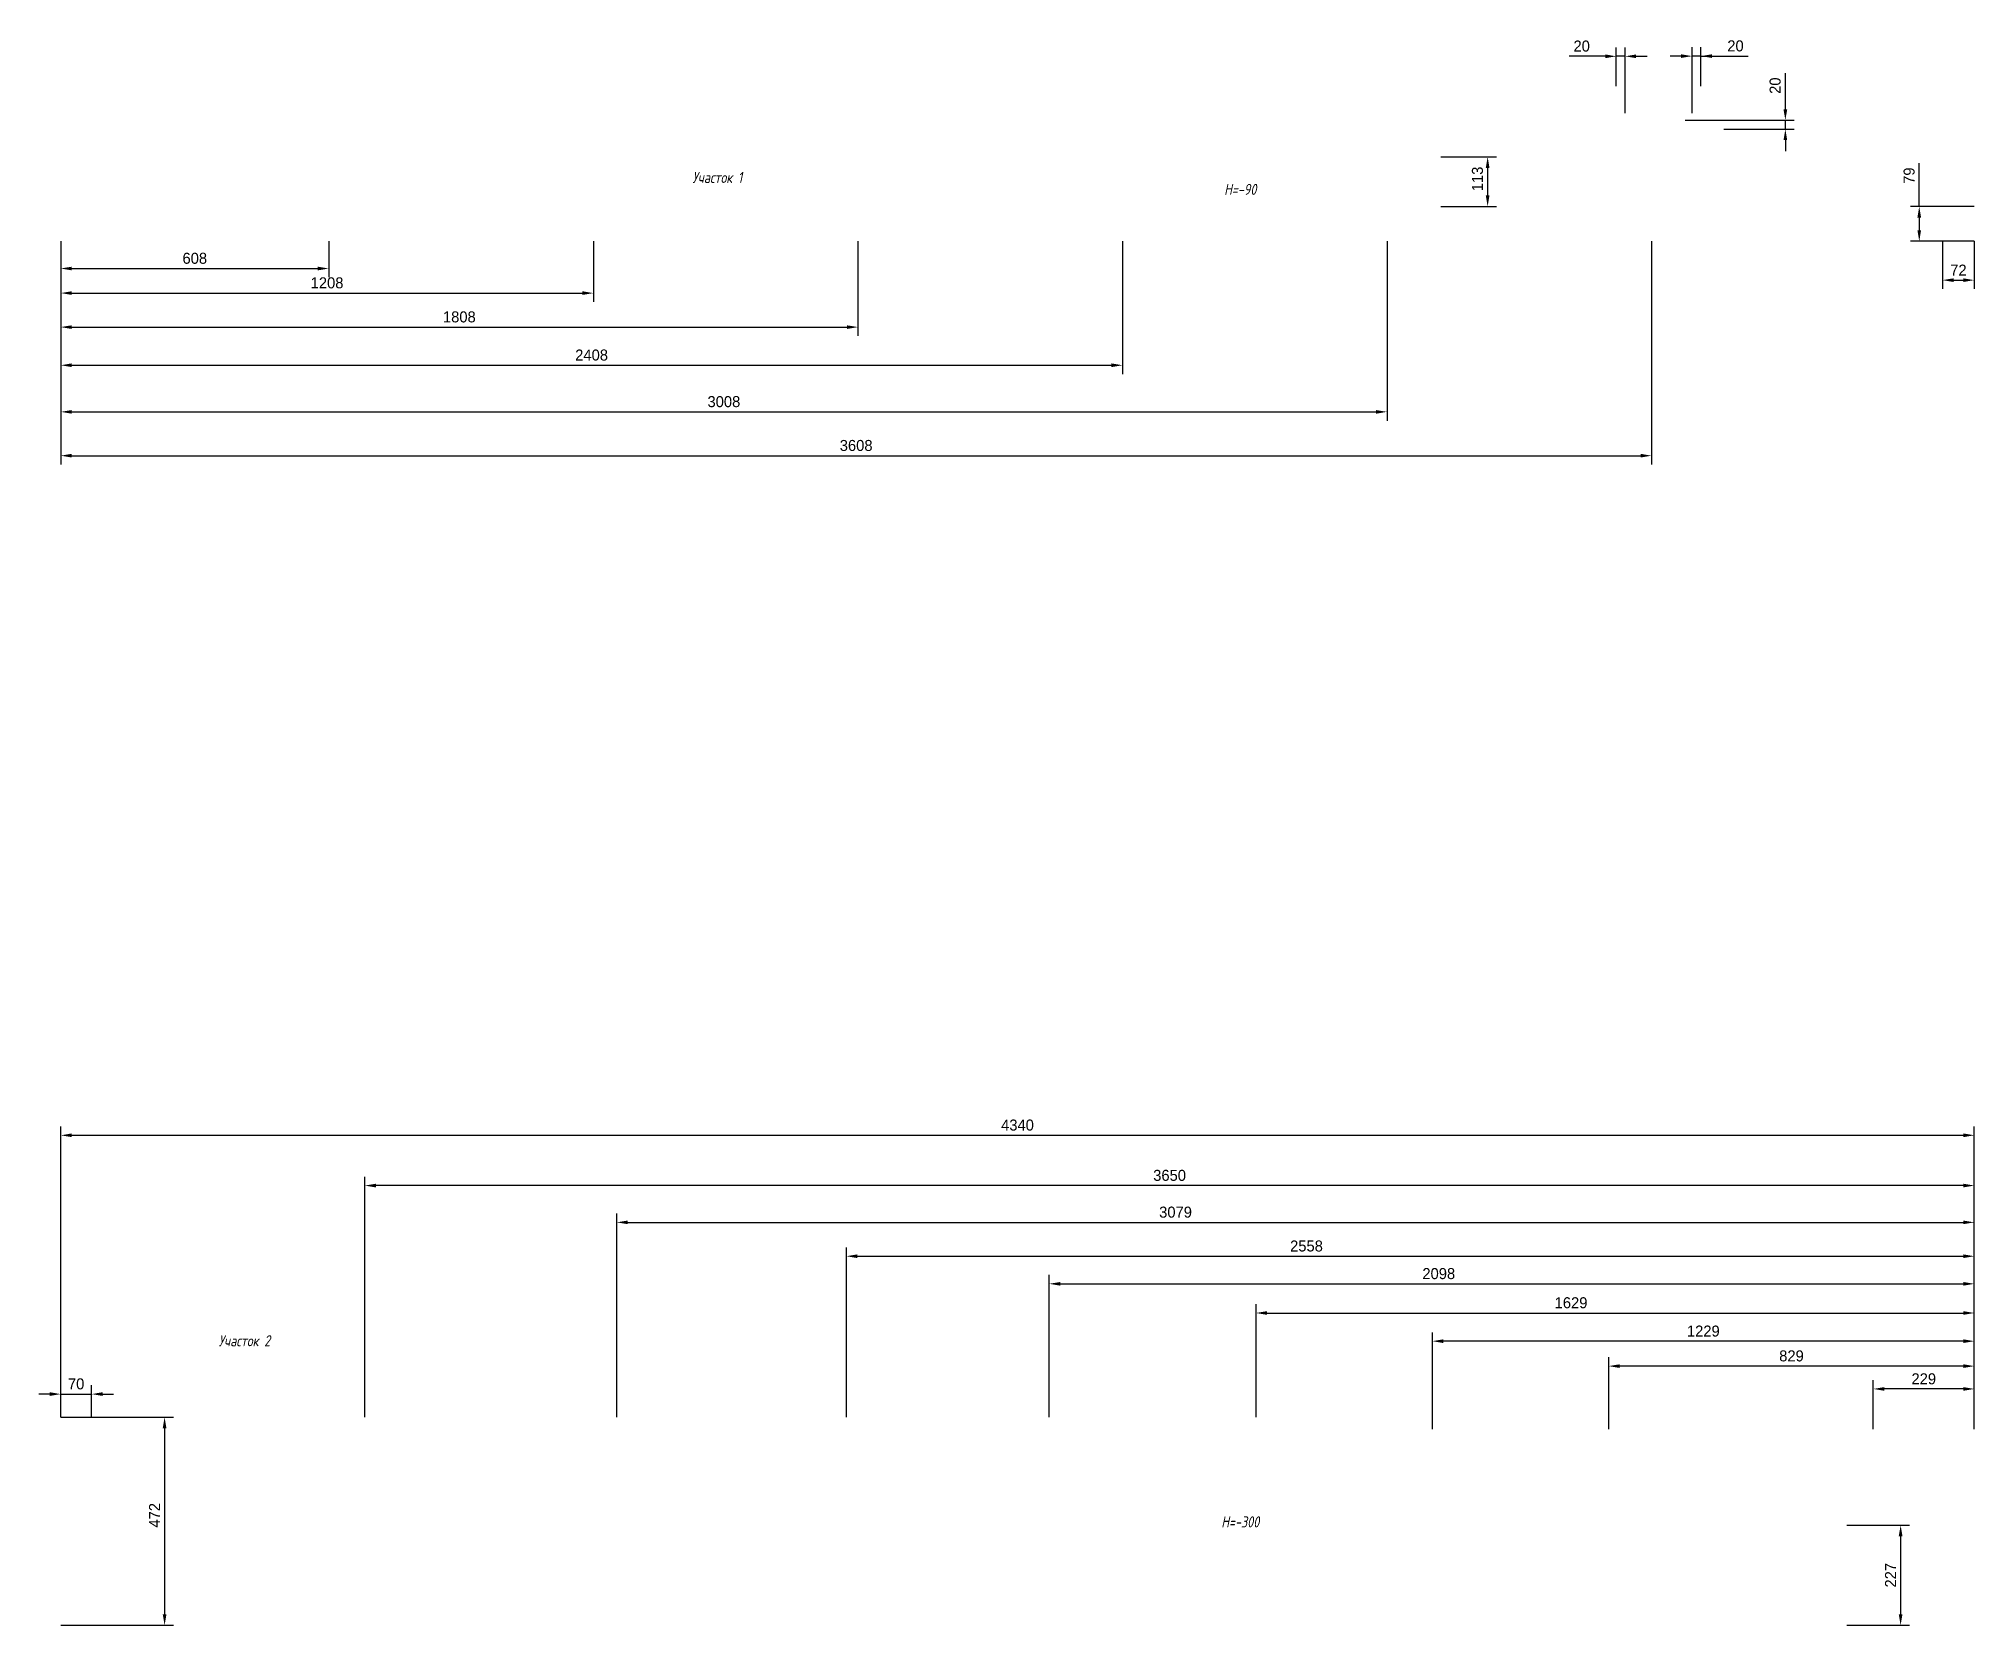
# Model space of a CAD drawing. Header units: millimetres. Extents: x -111711 to 69411, y -94094 to -63139.
# Drawn here: x -61201 to -56811, y -83406 to -79808 of the extents above; entities that cross this region are included whole.
import ezdxf
from ezdxf.enums import TextEntityAlignment as Align

# ---------------------------------------------------------------- set-up
doc = ezdxf.new("R2010")
doc.units = ezdxf.units.MM
doc.header["$PDMODE"] = 34
doc.header["$PDSIZE"] = 50
doc.layers.add('101 Каркас размеры', color=7, linetype='Continuous')
doc.styles.get("Standard").update_dxf_attribs({"font": 'Ubuntu-R.ttf'})
doc.styles.add('ГОСТ-ISOCPEUR', font='isocpeui.ttf', dxfattribs={"width": 0.8})
doc.dimstyles.new('ISO-25', dxfattribs={"dimtxt": 2.5, "dimasz": 2.5, "dimexe": 1.25, "dimexo": 0.625, "dimtad": 1, "dimtxsty": 'Standard', "dimcen": 2.5, "dimadec": 0, "dimazin": 0, "dimtfac": 1, "dimtmove": 0, "dimatfit": 3, "dimfxl": 1, "dimarcsym": 0})

msp = doc.modelspace()

# ---------------------------------------------------------------- texts
at = {"layer": '101 Каркас размеры', "style": 'ГОСТ-ISOCPEUR', "width": 0.8}
for s, p in [('Участок 1', (-59661.9, -80122.6)), ('H=-90', (-58475.8, -80149.7)), ('Участок 2', (-60734.5, -82760.7)), ('H=-300', (-58475.8, -83171.4))]:
    msp.add_text(s, height=25, dxfattribs=at).set_placement(p, align=Align.MIDDLE)

# ---------------------------------------------------------------- blocks, each defined once
blk = doc.blocks.new('*D1112')
at = {"layer": '101 Каркас размеры', "color": 0, "lineweight": -2}
for p, q in [((-61151.2, -82934), (-60895.7, -82934)), ((-60915.7, -82959), (-60915.7, -83381)), ((-61151.2, -83406), (-60895.7, -83406))]:
    blk.add_line(p, q, dxfattribs=at)
at = {"layer": '101 Каркас размеры', "color": 0}
for points in [[(-60911.5, -82959), (-60919.9, -82959), (-60915.7, -82934)], [(-60919.9, -83381), (-60911.5, -83381), (-60915.7, -83406)]]:
    blk.add_solid(points, dxfattribs=at)
at = {"layer": 'Defpoints', "color": 0}
for p in [(-61151.2, -82934), (-61151.2, -83406), (-60915.7, -83406)]:
    blk.add_point(p, dxfattribs=at)
at = {"layer": '101 Каркас размеры', "color": 0, "insert": (-60938.5, -83156.5), "char_height": 25, "attachment_point": 5, "rotation": 90}
blk.add_mtext('472', dxfattribs=at)
blk = doc.blocks.new('*D1113')
at = {"layer": '101 Каркас размеры', "color": 0, "lineweight": -2}
for p, q in [((-61176.2, -82881.7), (-61201.2, -82881.7)), ((-61151.2, -82934), (-61151.2, -82861.7)), ((-61151.2, -82881.7), (-61081.3, -82881.7)), ((-61081.3, -82934), (-61081.3, -82861.7)), ((-61056.3, -82881.7), (-61031.3, -82881.7))]:
    blk.add_line(p, q, dxfattribs=at)
at = {"layer": '101 Каркас размеры', "color": 0}
for points in [[(-61176.2, -82885.8), (-61176.2, -82877.5), (-61151.2, -82881.7)], [(-61056.3, -82877.5), (-61056.3, -82885.8), (-61081.3, -82881.7)]]:
    blk.add_solid(points, dxfattribs=at)
at = {"layer": 'Defpoints', "color": 0}
for p in [(-61081.3, -82881.7), (-61151.2, -82934), (-61081.3, -82934)]:
    blk.add_point(p, dxfattribs=at)
at = {"layer": '101 Каркас размеры', "color": 0, "insert": (-61116.3, -82858.6), "char_height": 25, "attachment_point": 5}
blk.add_mtext('70', dxfattribs=at)
blk = doc.blocks.new('*D1114')
at = {"layer": '101 Каркас размеры', "color": 0, "lineweight": -2}
for p, q in [((-57040.3, -82961), (-57040.3, -82850)), ((-56836.2, -82870), (-57015.3, -82870)), ((-56811.2, -82961), (-56811.2, -82850))]:
    blk.add_line(p, q, dxfattribs=at)
at = {"layer": '101 Каркас размеры', "color": 0}
for points in [[(-57015.3, -82865.8), (-57015.3, -82874.2), (-57040.3, -82870)], [(-56836.2, -82874.2), (-56836.2, -82865.8), (-56811.2, -82870)]]:
    blk.add_solid(points, dxfattribs=at)
at = {"layer": 'Defpoints', "color": 0}
for p in [(-57040.3, -82870), (-57040.3, -82961), (-56811.2, -82961)]:
    blk.add_point(p, dxfattribs=at)
at = {"layer": '101 Каркас размеры', "color": 0, "insert": (-56925.8, -82847.2), "char_height": 25, "attachment_point": 5}
blk.add_mtext('229', dxfattribs=at)
blk = doc.blocks.new('*D1115')
at = {"layer": '101 Каркас размеры', "color": 0, "lineweight": -2}
for p, q in [((-57640.3, -82961), (-57640.3, -82798.2)), ((-56836.2, -82818.2), (-57615.3, -82818.2)), ((-56811.2, -82961), (-56811.2, -82798.2))]:
    blk.add_line(p, q, dxfattribs=at)
at = {"layer": '101 Каркас размеры', "color": 0}
for points in [[(-57615.3, -82814.1), (-57615.3, -82822.4), (-57640.3, -82818.2)], [(-56836.2, -82822.4), (-56836.2, -82814.1), (-56811.2, -82818.2)]]:
    blk.add_solid(points, dxfattribs=at)
at = {"layer": 'Defpoints', "color": 0}
for p in [(-57640.3, -82818.2), (-57640.3, -82961), (-56811.2, -82961)]:
    blk.add_point(p, dxfattribs=at)
at = {"layer": '101 Каркас размеры', "color": 0, "insert": (-57225.8, -82795.2), "char_height": 25, "attachment_point": 5}
blk.add_mtext('829', dxfattribs=at)
blk = doc.blocks.new('*D1116')
at = {"layer": '101 Каркас размеры', "color": 0, "lineweight": -2}
for p, q in [((-58040.3, -82961), (-58040.3, -82741.7)), ((-56811.2, -82961), (-56811.2, -82741.7)), ((-56836.2, -82761.7), (-58015.3, -82761.7))]:
    blk.add_line(p, q, dxfattribs=at)
at = {"layer": '101 Каркас размеры', "color": 0}
for points in [[(-58015.3, -82757.5), (-58015.3, -82765.9), (-58040.3, -82761.7)], [(-56836.2, -82765.9), (-56836.2, -82757.5), (-56811.2, -82761.7)]]:
    blk.add_solid(points, dxfattribs=at)
at = {"layer": 'Defpoints', "color": 0}
for p in [(-58040.3, -82761.7), (-58040.3, -82961), (-56811.2, -82961)]:
    blk.add_point(p, dxfattribs=at)
at = {"layer": '101 Каркас размеры', "color": 0, "insert": (-57425.8, -82738.9), "char_height": 25, "attachment_point": 5}
blk.add_mtext('1229', dxfattribs=at)
blk = doc.blocks.new('*D1117')
at = {"layer": '101 Каркас размеры', "color": 0, "lineweight": -2}
for p, q in [((-58440.3, -82934), (-58440.3, -82677.8)), ((-58415.3, -82697.8), (-56836.2, -82697.8)), ((-56811.2, -82961), (-56811.2, -82677.8))]:
    blk.add_line(p, q, dxfattribs=at)
at = {"layer": '101 Каркас размеры', "color": 0}
for points in [[(-58415.3, -82693.6), (-58415.3, -82701.9), (-58440.3, -82697.8)], [(-56836.2, -82701.9), (-56836.2, -82693.6), (-56811.2, -82697.8)]]:
    blk.add_solid(points, dxfattribs=at)
at = {"layer": 'Defpoints', "color": 0}
for p in [(-56811.2, -82697.8), (-58440.3, -82934), (-56811.2, -82961)]:
    blk.add_point(p, dxfattribs=at)
at = {"layer": '101 Каркас размеры', "color": 0, "insert": (-57725.8, -82674.7), "char_height": 25, "attachment_point": 5}
blk.add_mtext('1629', dxfattribs=at)
blk = doc.blocks.new('*D1118')
at = {"layer": '101 Каркас размеры', "color": 0, "lineweight": -2}
for p, q in [((-58909.4, -82934), (-58909.4, -82611.6)), ((-56811.2, -82961), (-56811.2, -82611.6)), ((-58884.4, -82631.6), (-56836.2, -82631.6))]:
    blk.add_line(p, q, dxfattribs=at)
at = {"layer": '101 Каркас размеры', "color": 0}
for points in [[(-58884.4, -82627.5), (-58884.4, -82635.8), (-58909.4, -82631.6)], [(-56836.2, -82635.8), (-56836.2, -82627.5), (-56811.2, -82631.6)]]:
    blk.add_solid(points, dxfattribs=at)
at = {"layer": 'Defpoints', "color": 0}
for p in [(-56811.2, -82631.6), (-58909.4, -82934), (-56811.2, -82961)]:
    blk.add_point(p, dxfattribs=at)
at = {"layer": '101 Каркас размеры', "color": 0, "insert": (-58025.8, -82608.6), "char_height": 25, "attachment_point": 5}
blk.add_mtext('2098', dxfattribs=at)
blk = doc.blocks.new('*D1119')
at = {"layer": '101 Каркас размеры', "color": 0, "lineweight": -2}
for p, q in [((-59369.4, -82934), (-59369.4, -82549)), ((-59344.4, -82569), (-56836.2, -82569)), ((-56811.2, -82961), (-56811.2, -82549))]:
    blk.add_line(p, q, dxfattribs=at)
at = {"layer": '101 Каркас размеры', "color": 0}
for points in [[(-59344.4, -82564.9), (-59344.4, -82573.2), (-59369.4, -82569)], [(-56836.2, -82573.2), (-56836.2, -82564.9), (-56811.2, -82569)]]:
    blk.add_solid(points, dxfattribs=at)
at = {"layer": 'Defpoints', "color": 0}
for p in [(-56811.2, -82569), (-59369.4, -82934), (-56811.2, -82961)]:
    blk.add_point(p, dxfattribs=at)
at = {"layer": '101 Каркас размеры', "color": 0, "insert": (-58325.8, -82546), "char_height": 25, "attachment_point": 5}
blk.add_mtext('2558', dxfattribs=at)
blk = doc.blocks.new('*D1120')
at = {"layer": '101 Каркас размеры', "color": 0, "lineweight": -2}
for p, q in [((-59890.3, -82934), (-59890.3, -82472.2)), ((-56811.2, -82961), (-56811.2, -82472.2)), ((-59865.3, -82492.2), (-56836.2, -82492.2))]:
    blk.add_line(p, q, dxfattribs=at)
at = {"layer": '101 Каркас размеры', "color": 0}
for points in [[(-59865.3, -82488.1), (-59865.3, -82496.4), (-59890.3, -82492.2)], [(-56836.2, -82496.4), (-56836.2, -82488.1), (-56811.2, -82492.2)]]:
    blk.add_solid(points, dxfattribs=at)
at = {"layer": 'Defpoints', "color": 0}
for p in [(-56811.2, -82492.2), (-59890.3, -82934), (-56811.2, -82961)]:
    blk.add_point(p, dxfattribs=at)
at = {"layer": '101 Каркас размеры', "color": 0, "insert": (-58622.8, -82469.2), "char_height": 25, "attachment_point": 5}
blk.add_mtext('3079', dxfattribs=at)
blk = doc.blocks.new('*D1121')
at = {"layer": '101 Каркас размеры', "color": 0, "lineweight": -2}
for p, q in [((-61151.2, -80267.5), (-61151.2, -80349.1)), ((-60543.2, -80267.5), (-60543.2, -80349.1)), ((-61126.2, -80329.1), (-60568.2, -80329.1))]:
    blk.add_line(p, q, dxfattribs=at)
at = {"layer": '101 Каркас размеры', "color": 0}
for points in [[(-61126.2, -80325), (-61126.2, -80333.3), (-61151.2, -80329.1)], [(-60568.2, -80333.3), (-60568.2, -80325), (-60543.2, -80329.1)]]:
    blk.add_solid(points, dxfattribs=at)
at = {"layer": 'Defpoints', "color": 0}
for p in [(-61151.2, -80267.5), (-60543.2, -80267.5), (-60543.2, -80329.1)]:
    blk.add_point(p, dxfattribs=at)
at = {"layer": '101 Каркас размеры', "color": 0, "insert": (-60847.2, -80306.1), "char_height": 25, "attachment_point": 5}
blk.add_mtext('608', dxfattribs=at)
blk = doc.blocks.new('*D1122')
at = {"layer": '101 Каркас размеры', "color": 0, "lineweight": -2}
for p, q in [((-61151.2, -80267.5), (-61151.2, -80404.9)), ((-59943.2, -80267.5), (-59943.2, -80404.9)), ((-61126.2, -80384.9), (-59968.2, -80384.9))]:
    blk.add_line(p, q, dxfattribs=at)
at = {"layer": '101 Каркас размеры', "color": 0}
for points in [[(-61126.2, -80380.7), (-61126.2, -80389), (-61151.2, -80384.9)], [(-59968.2, -80389), (-59968.2, -80380.7), (-59943.2, -80384.9)]]:
    blk.add_solid(points, dxfattribs=at)
at = {"layer": 'Defpoints', "color": 0}
for p in [(-61151.2, -80267.5), (-59943.2, -80267.5), (-59943.2, -80384.9)]:
    blk.add_point(p, dxfattribs=at)
at = {"layer": '101 Каркас размеры', "color": 0, "insert": (-60547.2, -80361.8), "char_height": 25, "attachment_point": 5}
blk.add_mtext('1208', dxfattribs=at)
blk = doc.blocks.new('*D1123')
at = {"layer": '101 Каркас размеры', "color": 0, "lineweight": -2}
for p, q in [((-61151.2, -80268.1), (-61151.2, -80482)), ((-59343.2, -80267.5), (-59343.2, -80482)), ((-61126.2, -80462), (-59368.2, -80462))]:
    blk.add_line(p, q, dxfattribs=at)
at = {"layer": '101 Каркас размеры', "color": 0}
for points in [[(-61126.2, -80457.9), (-61126.2, -80466.2), (-61151.2, -80462)], [(-59368.2, -80466.2), (-59368.2, -80457.9), (-59343.2, -80462)]]:
    blk.add_solid(points, dxfattribs=at)
at = {"layer": 'Defpoints', "color": 0}
for p in [(-61151.2, -80268.1), (-59343.2, -80267.5), (-59343.2, -80462)]:
    blk.add_point(p, dxfattribs=at)
at = {"layer": '101 Каркас размеры', "color": 0, "insert": (-60247.2, -80439), "char_height": 25, "attachment_point": 5}
blk.add_mtext('1808', dxfattribs=at)
blk = doc.blocks.new('*D1124')
at = {"layer": '101 Каркас размеры', "color": 0, "lineweight": -2}
for p, q in [((-61151.2, -80267.5), (-61151.2, -80568.5)), ((-58743.2, -80267.5), (-58743.2, -80568.5)), ((-61126.2, -80548.5), (-58768.2, -80548.5))]:
    blk.add_line(p, q, dxfattribs=at)
at = {"layer": '101 Каркас размеры', "color": 0}
for points in [[(-61126.2, -80544.3), (-61126.2, -80552.7), (-61151.2, -80548.5)], [(-58768.2, -80552.7), (-58768.2, -80544.3), (-58743.2, -80548.5)]]:
    blk.add_solid(points, dxfattribs=at)
at = {"layer": 'Defpoints', "color": 0}
for p in [(-61151.2, -80267.5), (-58743.2, -80267.5), (-58743.2, -80548.5)]:
    blk.add_point(p, dxfattribs=at)
at = {"layer": '101 Каркас размеры', "color": 0, "insert": (-59947.2, -80525.5), "char_height": 25, "attachment_point": 5}
blk.add_mtext('2408', dxfattribs=at)
blk = doc.blocks.new('*D1125')
at = {"layer": '101 Каркас размеры', "color": 0, "lineweight": -2}
for p, q in [((-61151.2, -80267.5), (-61151.2, -80674.2)), ((-58143.2, -80267.5), (-58143.2, -80674.2)), ((-61126.2, -80654.2), (-58168.2, -80654.2))]:
    blk.add_line(p, q, dxfattribs=at)
at = {"layer": '101 Каркас размеры', "color": 0}
for points in [[(-61126.2, -80650.1), (-61126.2, -80658.4), (-61151.2, -80654.2)], [(-58168.2, -80658.4), (-58168.2, -80650.1), (-58143.2, -80654.2)]]:
    blk.add_solid(points, dxfattribs=at)
at = {"layer": 'Defpoints', "color": 0}
for p in [(-61151.2, -80267.5), (-58143.2, -80267.5), (-58143.2, -80654.2)]:
    blk.add_point(p, dxfattribs=at)
at = {"layer": '101 Каркас размеры', "color": 0, "insert": (-59647.2, -80631.2), "char_height": 25, "attachment_point": 5}
blk.add_mtext('3008', dxfattribs=at)
blk = doc.blocks.new('*D1126')
at = {"layer": '101 Каркас размеры', "color": 0, "lineweight": -2}
for p, q in [((-61151.2, -80267.5), (-61151.2, -80773.6)), ((-57543.2, -80267.5), (-57543.2, -80773.6)), ((-61126.2, -80753.6), (-57568.2, -80753.6))]:
    blk.add_line(p, q, dxfattribs=at)
at = {"layer": '101 Каркас размеры', "color": 0}
for points in [[(-61126.2, -80749.4), (-61126.2, -80757.8), (-61151.2, -80753.6)], [(-57568.2, -80757.8), (-57568.2, -80749.4), (-57543.2, -80753.6)]]:
    blk.add_solid(points, dxfattribs=at)
at = {"layer": 'Defpoints', "color": 0}
for p in [(-61151.2, -80267.5), (-57543.2, -80267.5), (-57543.2, -80753.6)]:
    blk.add_point(p, dxfattribs=at)
at = {"layer": '101 Каркас размеры', "color": 0, "insert": (-59347.2, -80730.6), "char_height": 25, "attachment_point": 5}
blk.add_mtext('3608', dxfattribs=at)
blk = doc.blocks.new('*D1127')
at = {"layer": '101 Каркас размеры', "color": 0, "lineweight": -2}
for p, q in [((-56883.2, -80267.5), (-56883.2, -80375.5)), ((-56811.2, -80267.5), (-56811.2, -80375.5)), ((-56858.2, -80355.5), (-56836.2, -80355.5))]:
    blk.add_line(p, q, dxfattribs=at)
at = {"layer": '101 Каркас размеры', "color": 0}
for points in [[(-56858.2, -80351.4), (-56858.2, -80359.7), (-56883.2, -80355.5)], [(-56836.2, -80359.7), (-56836.2, -80351.4), (-56811.2, -80355.5)]]:
    blk.add_solid(points, dxfattribs=at)
at = {"layer": 'Defpoints', "color": 0}
for p in [(-56883.2, -80267.5), (-56811.2, -80267.5), (-56811.2, -80355.5)]:
    blk.add_point(p, dxfattribs=at)
at = {"layer": '101 Каркас размеры', "color": 0, "insert": (-56847.2, -80332.8), "char_height": 25, "attachment_point": 5}
blk.add_mtext('72', dxfattribs=at)
blk = doc.blocks.new('*D1128')
at = {"layer": '101 Каркас размеры', "color": 0, "lineweight": -2}
for p, q in [((-56936, -80188.5), (-56936, -80090.5)), ((-56811.2, -80188.5), (-56956, -80188.5)), ((-56936, -80213.5), (-56936, -80242.5)), ((-56811.2, -80267.5), (-56956, -80267.5))]:
    blk.add_line(p, q, dxfattribs=at)
at = {"layer": '101 Каркас размеры', "color": 0}
for points in [[(-56931.9, -80213.5), (-56940.2, -80213.5), (-56936, -80188.5)], [(-56940.2, -80242.5), (-56931.9, -80242.5), (-56936, -80267.5)]]:
    blk.add_solid(points, dxfattribs=at)
at = {"layer": 'Defpoints', "color": 0}
for p in [(-56811.2, -80188.5), (-56936, -80267.5), (-56811.2, -80267.5)]:
    blk.add_point(p, dxfattribs=at)
at = {"layer": '101 Каркас размеры', "color": 0, "insert": (-56958.9, -80118.6), "char_height": 25, "attachment_point": 5, "rotation": 90}
blk.add_mtext('79', dxfattribs=at)
blk = doc.blocks.new('*D1129')
at = {"layer": '101 Каркас размеры', "color": 0, "lineweight": -2}
for p, q in [((-58021.2, -80076), (-57894.9, -80076)), ((-57914.9, -80101), (-57914.9, -80163.5)), ((-58021.2, -80188.5), (-57894.9, -80188.5))]:
    blk.add_line(p, q, dxfattribs=at)
at = {"layer": '101 Каркас размеры', "color": 0}
for points in [[(-57910.8, -80101), (-57919.1, -80101), (-57914.9, -80076)], [(-57919.1, -80163.5), (-57910.8, -80163.5), (-57914.9, -80188.5)]]:
    blk.add_solid(points, dxfattribs=at)
at = {"layer": 'Defpoints', "color": 0}
for p in [(-58021.2, -80076), (-58021.2, -80188.5), (-57914.9, -80188.5)]:
    blk.add_point(p, dxfattribs=at)
at = {"layer": '101 Каркас размеры', "color": 0, "insert": (-57938, -80126), "char_height": 25, "attachment_point": 5, "rotation": 90}
blk.add_mtext('113', dxfattribs=at)
blk = doc.blocks.new('*D1165')
at = {"layer": '101 Каркас размеры', "color": 0, "lineweight": -2}
for p, q in [((-61151.2, -82934), (-61151.2, -82274.8)), ((-61126.2, -82294.8), (-56836.2, -82294.8)), ((-56811.2, -82934), (-56811.2, -82274.8))]:
    blk.add_line(p, q, dxfattribs=at)
at = {"layer": '101 Каркас размеры', "color": 0}
for points in [[(-61126.2, -82290.6), (-61126.2, -82299), (-61151.2, -82294.8)], [(-56836.2, -82299), (-56836.2, -82290.6), (-56811.2, -82294.8)]]:
    blk.add_solid(points, dxfattribs=at)
at = {"layer": 'Defpoints', "color": 0}
for p in [(-56811.2, -82294.8), (-61151.2, -82934), (-56811.2, -82934)]:
    blk.add_point(p, dxfattribs=at)
at = {"layer": '101 Каркас размеры', "color": 0, "insert": (-58981.2, -82271.7), "char_height": 25, "attachment_point": 5}
blk.add_mtext('4340', dxfattribs=at)
blk = doc.blocks.new('*D1189')
at = {"layer": '101 Каркас размеры', "color": 0, "lineweight": -2}
for p, q in [((-57476.2, -79847.5), (-57501.2, -79847.5)), ((-57451.2, -79977), (-57451.2, -79827.5)), ((-57431.2, -79847.5), (-57451.2, -79847.5)), ((-57431.2, -79916), (-57431.2, -79827.5)), ((-57431.2, -79847.5), (-57324.3, -79847.5)), ((-57406.2, -79847.5), (-57381.2, -79847.5))]:
    blk.add_line(p, q, dxfattribs=at)
at = {"layer": '101 Каркас размеры', "color": 0}
for points in [[(-57476.2, -79851.6), (-57476.2, -79843.3), (-57451.2, -79847.5)], [(-57406.2, -79843.3), (-57406.2, -79851.6), (-57431.2, -79847.5)]]:
    blk.add_solid(points, dxfattribs=at)
at = {"layer": 'Defpoints', "color": 0}
for p in [(-57451.2, -79847.5), (-57431.2, -79916), (-57451.2, -79977)]:
    blk.add_point(p, dxfattribs=at)
at = {"layer": '101 Каркас размеры', "color": 0, "insert": (-57352.8, -79824.4), "char_height": 25, "attachment_point": 5}
blk.add_mtext('20', dxfattribs=at)
blk = doc.blocks.new('*D1190')
at = {"layer": '101 Каркас размеры', "color": 0, "lineweight": -2}
for p, q in [((-57648.2, -79847.9), (-57730.1, -79847.9)), ((-57623.2, -79916), (-57623.2, -79827.9)), ((-57603.2, -79847.9), (-57623.2, -79847.9)), ((-57603.2, -79977), (-57603.2, -79827.9)), ((-57578.2, -79847.9), (-57553.2, -79847.9))]:
    blk.add_line(p, q, dxfattribs=at)
at = {"layer": '101 Каркас размеры', "color": 0}
for points in [[(-57648.2, -79852.1), (-57648.2, -79843.7), (-57623.2, -79847.9)], [(-57578.2, -79843.7), (-57578.2, -79852.1), (-57603.2, -79847.9)]]:
    blk.add_solid(points, dxfattribs=at)
at = {"layer": 'Defpoints', "color": 0}
for p in [(-57623.2, -79847.9), (-57623.2, -79916), (-57603.2, -79977)]:
    blk.add_point(p, dxfattribs=at)
at = {"layer": '101 Каркас размеры', "color": 0, "insert": (-57701.6, -79824.8), "char_height": 25, "attachment_point": 5}
blk.add_mtext('20', dxfattribs=at)
blk = doc.blocks.new('*D1191')
at = {"layer": '101 Каркас размеры', "color": 0, "lineweight": -2}
for p, q in [((-57239.7, -79968), (-57239.7, -79886.1)), ((-57467.2, -79993), (-57219.7, -79993)), ((-57379.2, -80013), (-57219.7, -80013)), ((-57239.7, -80013), (-57239.7, -79993)), ((-57239.7, -80038), (-57239.7, -80063))]:
    blk.add_line(p, q, dxfattribs=at)
at = {"layer": '101 Каркас размеры', "color": 0}
for points in [[(-57243.9, -79968), (-57235.5, -79968), (-57239.7, -79993)], [(-57235.5, -80038), (-57243.9, -80038), (-57239.7, -80013)]]:
    blk.add_solid(points, dxfattribs=at)
at = {"layer": 'Defpoints', "color": 0}
for p in [(-57467.2, -79993), (-57379.2, -80013), (-57239.7, -79993)]:
    blk.add_point(p, dxfattribs=at)
at = {"layer": '101 Каркас размеры', "color": 0, "insert": (-57262.8, -79914.5), "char_height": 25, "attachment_point": 5, "rotation": 90}
blk.add_mtext('20', dxfattribs=at)
blk = doc.blocks.new('*D1192')
at = {"layer": '101 Каркас размеры', "color": 0, "lineweight": -2}
for p, q in [((-60461.3, -82934), (-60461.3, -82388.8)), ((-56811.2, -82934), (-56811.2, -82388.8)), ((-56836.2, -82408.8), (-60436.3, -82408.8))]:
    blk.add_line(p, q, dxfattribs=at)
at = {"layer": '101 Каркас размеры', "color": 0}
for points in [[(-60436.3, -82404.6), (-60436.3, -82413), (-60461.3, -82408.8)], [(-56836.2, -82413), (-56836.2, -82404.6), (-56811.2, -82408.8)]]:
    blk.add_solid(points, dxfattribs=at)
at = {"layer": 'Defpoints', "color": 0}
for p in [(-60461.3, -82408.8), (-60461.3, -82934), (-56811.2, -82934)]:
    blk.add_point(p, dxfattribs=at)
at = {"layer": '101 Каркас размеры', "color": 0, "insert": (-58636.3, -82385.8), "char_height": 25, "attachment_point": 5}
blk.add_mtext('3650', dxfattribs=at)
blk = doc.blocks.new('*D1193')
at = {"layer": '101 Каркас размеры', "color": 0, "lineweight": -2}
for p, q in [((-57100.3, -83179), (-56958.3, -83179)), ((-56978.3, -83204), (-56978.3, -83381)), ((-57100.3, -83406), (-56958.3, -83406))]:
    blk.add_line(p, q, dxfattribs=at)
at = {"layer": '101 Каркас размеры', "color": 0}
for points in [[(-56974.1, -83204), (-56982.5, -83204), (-56978.3, -83179)], [(-56982.5, -83381), (-56974.1, -83381), (-56978.3, -83406)]]:
    blk.add_solid(points, dxfattribs=at)
at = {"layer": 'Defpoints', "color": 0}
for p in [(-57100.3, -83179), (-57100.3, -83406), (-56978.3, -83406)]:
    blk.add_point(p, dxfattribs=at)
at = {"layer": '101 Каркас размеры', "color": 0, "insert": (-57001.1, -83292.5), "char_height": 25, "attachment_point": 5, "rotation": 90}
blk.add_mtext('227', dxfattribs=at)

# ---------------------------------------------------------------- dimensions: what is measured, and where the dimension line sits
at = {"layer": '101 Каркас размеры'}
for base, p1, p2, picture, middle in [((-57623.2, -79847.9), (-57603.2, -79977), (-57623.2, -79916), '*D1190', (-57701.6, -79824.8)), ((-60543.2, -80329.1), (-61151.2, -80267.5), (-60543.2, -80267.5), '*D1121', (-60847.2, -80306.1)), ((-59943.2, -80384.9), (-61151.2, -80267.5), (-59943.2, -80267.5), '*D1122', (-60547.2, -80361.8)), ((-59343.2, -80462), (-61151.2, -80268.1), (-59343.2, -80267.5), '*D1123', (-60247.2, -80439)), ((-58143.2, -80654.2), (-61151.2, -80267.5), (-58143.2, -80267.5), '*D1125', (-59647.2, -80631.2)), ((-57543.2, -80753.6), (-61151.2, -80267.5), (-57543.2, -80267.5), '*D1126', (-59347.2, -80730.6)), ((-56811.2, -80355.5), (-56883.2, -80267.5), (-56811.2, -80267.5), '*D1127', (-56847.2, -80332.8)), ((-60461.3, -82408.8), (-56811.2, -82934), (-60461.3, -82934), '*D1192', (-58636.3, -82385.8)), ((-57040.3, -82870), (-56811.2, -82961), (-57040.3, -82961), '*D1114', (-56925.8, -82847.2)), ((-61081.3, -82881.7), (-61151.2, -82934), (-61081.3, -82934), '*D1113', (-61116.3, -82858.6))]:
    dim = msp.add_linear_dim(base=base, p1=p1, p2=p2, dimstyle='ISO-25', override={"dimtxt": 25, "dimasz": 25, "dimexe": 20, "dimexo": 0, "dimgap": 10, "dimdec": 0}, dxfattribs=at)
    dim.commit()
    dim.dimension.update_dxf_attribs({"geometry": picture, "text_midpoint": middle})
for base, p1, p2, picture, middle in [((-57451.2, -79847.5), (-57431.2, -79916), (-57451.2, -79977), '*D1189', (-57352.8, -79847.5)), ((-58743.2, -80548.5), (-61151.2, -80267.5), (-58743.2, -80267.5), '*D1124', (-59947.2, -80548.5)), ((-56811.2, -82492.2), (-59890.3, -82934), (-56811.2, -82961), '*D1120', (-58622.8, -82492.2)), ((-56811.2, -82569), (-59369.4, -82934), (-56811.2, -82961), '*D1119', (-58325.8, -82569)), ((-56811.2, -82631.6), (-58909.4, -82934), (-56811.2, -82961), '*D1118', (-58025.8, -82631.6)), ((-56811.2, -82697.8), (-58440.3, -82934), (-56811.2, -82961), '*D1117', (-57725.8, -82697.8)), ((-58040.3, -82761.7), (-56811.2, -82961), (-58040.3, -82961), '*D1116', (-57425.8, -82761.7)), ((-57640.3, -82818.2), (-56811.2, -82961), (-57640.3, -82961), '*D1115', (-57225.8, -82818.2))]:
    dim = msp.add_linear_dim(base=base, p1=p1, p2=p2, dimstyle='ISO-25', override={"dimtxt": 25, "dimasz": 25, "dimexe": 20, "dimexo": 0, "dimgap": 10, "dimdec": 0}, dxfattribs=at)
    dim.commit()
    dim.dimension.update_dxf_attribs({"geometry": picture, "text_midpoint": middle, "dimtype": 160})
for base, p1, p2, picture, middle in [((-57239.7, -79993), (-57379.2, -80013), (-57467.2, -79993), '*D1191', (-57262.8, -79914.5)), ((-56978.3, -83406), (-57100.3, -83179), (-57100.3, -83406), '*D1193', (-57001.1, -83292.5))]:
    dim = msp.add_linear_dim(base=base, p1=p1, p2=p2, angle=90, dimstyle='ISO-25', override={"dimtxt": 25, "dimasz": 25, "dimexe": 20, "dimexo": 0, "dimgap": 10, "dimdec": 0}, dxfattribs=at)
    dim.commit()
    dim.dimension.update_dxf_attribs({"geometry": picture, "text_midpoint": middle})
for base, p1, p2, picture, middle in [((-57914.9260449, -80188.456972), (-58021.2011397, -80075.956972), (-58021.2011397, -80188.456972), '*D1129', (-57914.9260449, -80125.956972)), ((-56936, -80267.5), (-56811.2, -80188.5), (-56811.2, -80267.5), '*D1128', (-56936, -80118.6)), ((-60915.7, -83406), (-61151.2, -82934), (-61151.2, -83406), '*D1112', (-60915.7, -83156.5))]:
    dim = msp.add_linear_dim(base=base, p1=p1, p2=p2, angle=90, dimstyle='ISO-25', override={"dimtxt": 25, "dimasz": 25, "dimexe": 20, "dimexo": 0, "dimgap": 10, "dimdec": 0}, dxfattribs=at)
    dim.commit()
    dim.dimension.update_dxf_attribs({"geometry": picture, "text_midpoint": middle, "dimtype": 160})
at = {"layer": '101 Каркас размеры', "color": 5}
dim = msp.add_linear_dim(base=(-56811.2, -82294.8, 127.9), p1=(-61151.2, -82934), p2=(-56811.2, -82934), dimstyle='ISO-25', override={"dimtxt": 25, "dimasz": 25, "dimexe": 20, "dimexo": 0, "dimgap": 10, "dimdec": 0}, dxfattribs=at)
dim.commit()
dim.dimension.update_dxf_attribs({"geometry": '*D1165', "text_midpoint": (-58981.2, -82294.8, 127.9), "dimtype": 160})

doc.saveas('drawing.dxf')
